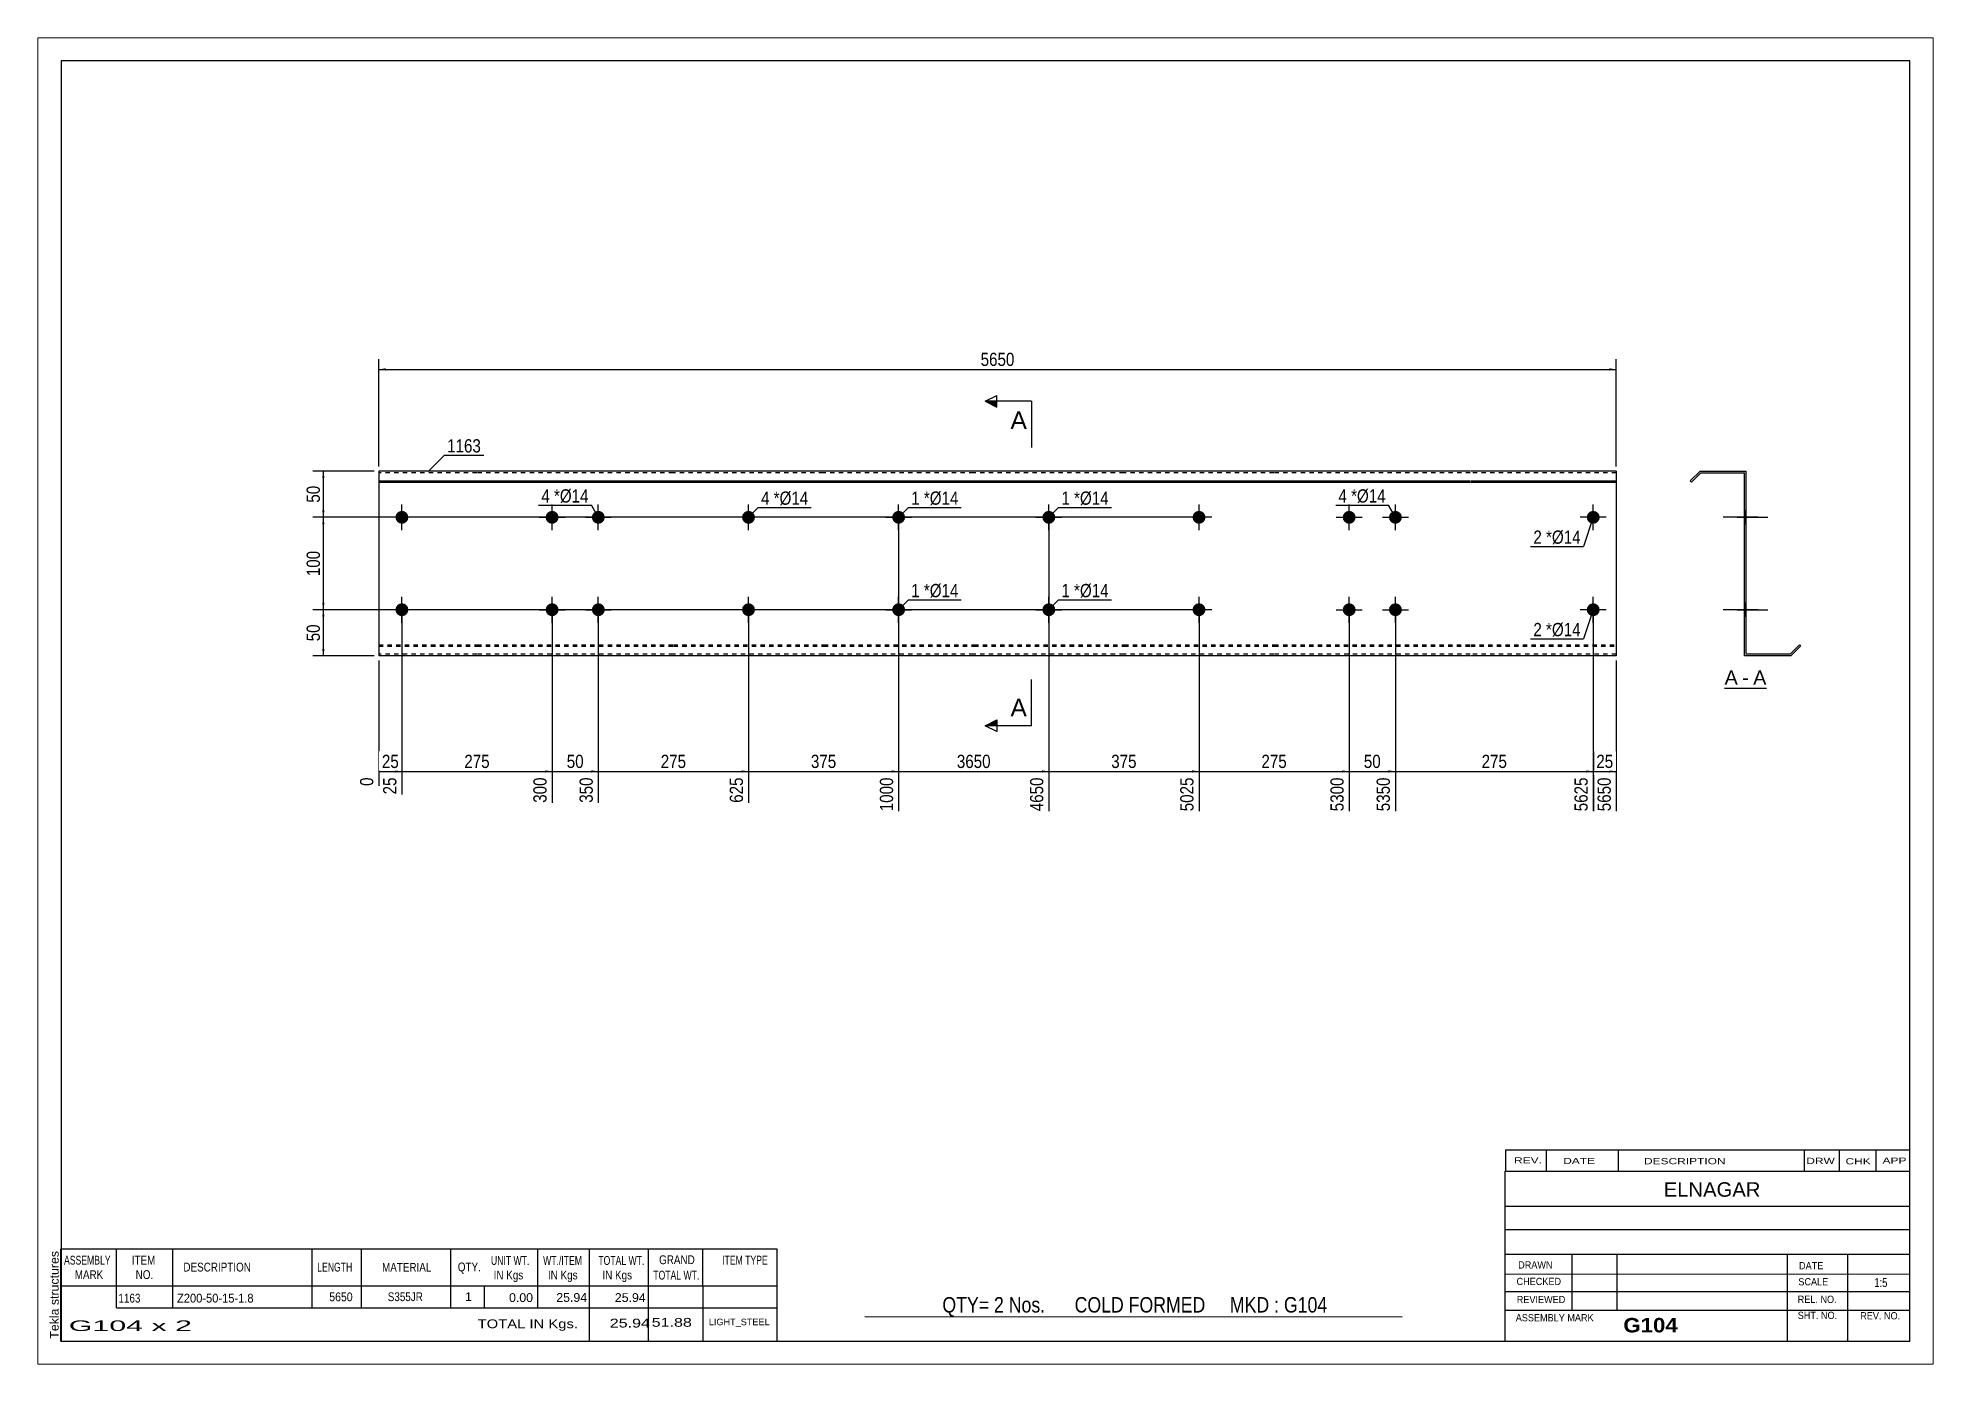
# Paper-space layout 'Layout1' of a CAD drawing. Header units: millimetres. Extents: x 0 to 410, y 0 to 287.
# The model-space entities are those that its viewports show. They can reach past a viewport. Long polylines and large blocks are cut down to what shows.
import ezdxf

# ---------------------------------------------------------------- set-up
doc = ezdxf.new("R2010")
doc.units = ezdxf.units.MM
doc.linetypes.add('DXK_LINE_DOT1', pattern=[1.8814, 0.9407, -0.9407])
doc.layers.add('Viewport layer', color=7, linetype='Continuous', plot=False)
doc.styles.add('Arial', font='ARIAL.TTF', dxfattribs={"height": 0.2})
doc.styles.add('Arial Bold', font='ARIALBD.TTF', dxfattribs={"height": 0.2})
doc.styles.add('Arial Narrow', font='ARIALN.TTF', dxfattribs={"height": 0.2})

# ---------------------------------------------------------------- blocks, each defined once
blk = doc.blocks.new('Unknown-629051103-1200')
at = {"color": 5, "linetype": 'Continuous'}
for p, q in [((331.25, 108.75), (-68.75, 108.75)), ((-68.75, 108.75), (-68.75, -168.25)), ((331.25, -168.25), (331.25, 108.75)), ((-68.75, -168.25), (331.25, -168.25))]:
    blk.add_line(p, q, dxfattribs=at)
at = {"color": 174, "linetype": 'Continuous', "style": 'Arial'}
blk.add_text('Tekla structures', height=1.9102, rotation=90, dxfattribs=at).set_placement((-69.25, -167.75))
blk = doc.blocks.new('Unknown-629051103-12 - 1623')
at = {"color": 7, "linetype": 'Continuous'}
blk.add_line((291.15, -26.95), (300.18, -26.95), dxfattribs=at)
at = {"color": 0, "linetype": 'Continuous'}
blk.add_wipeout([(293.99, -26.2), (293.99, -23), (291.15, -23), (291.15, -26.2)], dxfattribs=at)
blk.add_wipeout([(296.37, -26.2), (296.37, -23), (294.95, -23), (294.95, -26.2)], dxfattribs=at)
at = {"color": 96, "linetype": 'Continuous', "style": 'Arial'}
blk.add_text('A', height=3.06, dxfattribs=at).set_placement((291.15, -26.2))
at = {"color": 0, "linetype": 'Continuous'}
blk.add_wipeout([(300.18, -26.2), (300.18, -23), (297.33, -23), (297.33, -26.2)], dxfattribs=at)
at = {"color": 96, "linetype": 'Continuous', "style": 'Arial'}
for s, p in [('A', (297.33, -26.2)), ('-', (294.95, -26.2))]:
    blk.add_text(s, height=3.06, dxfattribs=at).set_placement(p)
blk = doc.blocks.new('Bolt-629051103-1261 - 1220')
at = {"linetype": 'Continuous'}
blk.add_hatch(color=3, dxfattribs=at).paths.add_polyline_path([(143.55, -10, -1), (146.35, -10, -1)])
at = {"color": 3, "linetype": 'Continuous'}
for p, q in [((144.95, -12.8), (144.95, -7.2)), ((142.15, -10), (147.75, -10))]:
    blk.add_line(p, q, dxfattribs=at)
blk = doc.blocks.new('Bolt-629051103-1289 - 1220')
at = {"linetype": 'Continuous'}
for points in [[(176.04, 10, -1), (178.84, 10, -1)], [(261.32, 10, -1), (264.12, 10, -1)]]:
    blk.add_hatch(color=3, dxfattribs=at).paths.add_polyline_path(points)
at = {"color": 3, "linetype": 'Continuous'}
for p, q in [((177.44, 7.2), (177.44, 12.8)), ((262.72, 7.2), (262.72, 12.8)), ((180.24, 10), (174.64, 10)), ((265.52, 10), (259.92, 10))]:
    blk.add_line(p, q, dxfattribs=at)
blk = doc.blocks.new('Bolt-629051103-1294 - 1220')
at = {"linetype": 'Continuous'}
for points in [[(208.53, 10, -1), (211.33, 10, -1)], [(218.53, 10, -1), (221.33, 10, -1)], [(208.53, -10, -1), (211.33, -10, -1)], [(218.53, -10, -1), (221.33, -10, -1)]]:
    blk.add_hatch(color=3, dxfattribs=at).paths.add_polyline_path(points)
at = {"color": 3, "linetype": 'Continuous'}
for p, q in [((209.93, 7.2), (209.93, 12.8)), ((219.93, 7.2), (219.93, 12.8)), ((207.13, 10), (212.73, 10)), ((217.13, 10), (222.73, 10)), ((209.93, -12.8), (209.93, -7.2)), ((219.93, -12.8), (219.93, -7.2)), ((207.13, -10), (212.73, -10)), ((217.13, -10), (222.73, -10))]:
    blk.add_line(p, q, dxfattribs=at)
blk = doc.blocks.new('Bolt-629051103-1299 - 1220')
at = {"linetype": 'Continuous'}
blk.add_hatch(color=3, dxfattribs=at).paths.add_polyline_path([(143.55, 10, -1), (146.35, 10, -1)])
at = {"color": 3, "linetype": 'Continuous'}
for p, q in [((144.95, 7.2), (144.95, 12.8)), ((142.15, 10), (147.75, 10))]:
    blk.add_line(p, q, dxfattribs=at)
blk = doc.blocks.new('Bolt-629051103-1327 - 1220')
at = {"linetype": 'Continuous'}
for points in [[(176.04, -10, -1), (178.84, -10, -1)], [(261.32, -10, -1), (264.12, -10, -1)]]:
    blk.add_hatch(color=3, dxfattribs=at).paths.add_polyline_path(points)
at = {"color": 3, "linetype": 'Continuous'}
for p, q in [((177.44, -12.8), (177.44, -7.2)), ((262.72, -12.8), (262.72, -7.2)), ((180.24, -10), (174.64, -10)), ((265.52, -10), (259.92, -10))]:
    blk.add_line(p, q, dxfattribs=at)
blk = doc.blocks.new('Bolt-629051103-1332 - 1220')
at = {"linetype": 'Continuous'}
blk.add_hatch(color=3, dxfattribs=at).paths.add_polyline_path([(111.06, -10, -1), (113.86, -10, -1)])
at = {"color": 3, "linetype": 'Continuous'}
for p, q in [((112.46, -12.8), (112.46, -7.2)), ((109.66, -10), (115.26, -10))]:
    blk.add_line(p, q, dxfattribs=at)
blk = doc.blocks.new('Bolt-629051103-1337 - 1220')
at = {"linetype": 'Continuous'}
for points in [[(3.6, -10, -1), (6.4, -10, -1)], [(78.58, -10, -1), (81.38, -10, -1)]]:
    blk.add_hatch(color=3, dxfattribs=at).paths.add_polyline_path(points)
at = {"color": 3, "linetype": 'Continuous'}
for p, q in [((5, -12.8), (5, -7.2)), ((79.98, -12.8), (79.98, -7.2)), ((7.8, -10), (2.2, -10)), ((82.78, -10), (77.18, -10))]:
    blk.add_line(p, q, dxfattribs=at)
blk = doc.blocks.new('Bolt-629051103-1342 - 1220')
at = {"linetype": 'Continuous'}
for points in [[(3.6, 10, -1), (6.4, 10, -1)], [(78.58, 10, -1), (81.38, 10, -1)]]:
    blk.add_hatch(color=3, dxfattribs=at).paths.add_polyline_path(points)
at = {"color": 3, "linetype": 'Continuous'}
for p, q in [((5, 7.2), (5, 12.8)), ((79.98, 7.2), (79.98, 12.8)), ((7.8, 10), (2.2, 10)), ((82.78, 10), (77.18, 10))]:
    blk.add_line(p, q, dxfattribs=at)
blk = doc.blocks.new('Bolt-629051103-1347 - 1220')
at = {"linetype": 'Continuous'}
blk.add_hatch(color=3, dxfattribs=at).paths.add_polyline_path([(111.06, 10, -1), (113.86, 10, -1)])
at = {"color": 3, "linetype": 'Continuous'}
for p, q in [((112.46, 7.2), (112.46, 12.8)), ((109.66, 10), (115.26, 10))]:
    blk.add_line(p, q, dxfattribs=at)
blk = doc.blocks.new('Bolt-629051103-1352 - 1220')
at = {"linetype": 'Continuous'}
for points in [[(36.09, 10, -1), (38.89, 10, -1)], [(46.09, 10, -1), (48.89, 10, -1)], [(36.09, -10, -1), (38.89, -10, -1)], [(46.09, -10, -1), (48.89, -10, -1)]]:
    blk.add_hatch(color=3, dxfattribs=at).paths.add_polyline_path(points)
at = {"color": 3, "linetype": 'Continuous'}
for p, q in [((37.49, 7.2), (37.49, 12.8)), ((47.49, 7.2), (47.49, 12.8)), ((34.69, 10), (40.29, 10)), ((44.69, 10), (50.29, 10)), ((37.49, -12.8), (37.49, -7.2)), ((47.49, -12.8), (47.49, -7.2)), ((34.69, -10), (40.29, -10)), ((44.69, -10), (50.29, -10))]:
    blk.add_line(p, q, dxfattribs=at)
blk = doc.blocks.new('Part-629051103-1368 - 1220')
at = {"color": 2, "linetype": 'Continuous'}
for p, q in [((0, 20), (0, -20)), ((21.19, 20), (0, 20)), ((0, 17.88), (21.19, 17.88)), ((0, 17.62), (21.19, 17.62)), ((63.68, 20), (21.29, 20)), ((21.29, 17.88), (63.68, 17.88)), ((21.29, 17.62), (63.68, 17.62)), ((96.17, 20), (63.78, 20)), ((63.78, 17.88), (96.17, 17.88)), ((63.78, 17.62), (96.17, 17.62)), ((128.66, 20), (96.27, 20)), ((96.27, 17.88), (128.66, 17.88)), ((96.27, 17.62), (128.66, 17.62)), ((161.15, 20), (128.76, 20)), ((128.76, 17.88), (161.15, 17.88)), ((128.76, 17.62), (161.15, 17.62)), ((193.63, 20), (161.25, 20)), ((161.25, 17.88), (193.63, 17.88)), ((161.25, 17.62), (193.63, 17.62)), ((236.12, 20), (193.73, 20)), ((193.73, 17.88), (236.12, 17.88)), ((193.73, 17.62), (236.12, 17.62)), ((267.72, 20), (236.22, 20)), ((236.22, 17.88), (267.72, 17.88)), ((236.22, 17.62), (267.72, 17.62)), ((267.72, 20), (267.72, -20)), ((21.19, -20), (0, -20)), ((63.68, -20), (21.29, -20)), ((96.17, -20), (63.78, -20)), ((128.66, -20), (96.27, -20)), ((161.15, -20), (128.76, -20)), ((193.63, -20), (161.25, -20)), ((236.12, -20), (193.73, -20)), ((267.72, -20), (236.22, -20))]:
    blk.add_line(p, q, dxfattribs=at)
at = {"color": 7, "linetype": 'DXK_LINE_DOT1'}
for p, q in [((21.19, 19.64), (0, 19.64)), ((63.68, 19.64), (21.29, 19.64)), ((96.17, 19.64), (63.78, 19.64)), ((128.66, 19.64), (96.27, 19.64)), ((161.15, 19.64), (128.76, 19.64)), ((193.63, 19.64), (161.25, 19.64)), ((236.12, 19.64), (193.73, 19.64)), ((267.72, 19.64), (236.22, 19.64)), ((0, -17.62), (21.19, -17.62)), ((0, -17.88), (21.19, -17.88)), ((21.19, -19.64), (0, -19.64)), ((21.29, -17.62), (63.68, -17.62)), ((21.29, -17.88), (63.68, -17.88)), ((63.68, -19.64), (21.29, -19.64)), ((63.78, -17.62), (96.17, -17.62)), ((63.78, -17.88), (96.17, -17.88)), ((96.17, -19.64), (63.78, -19.64)), ((96.27, -17.62), (128.66, -17.62)), ((96.27, -17.88), (128.66, -17.88)), ((128.66, -19.64), (96.27, -19.64)), ((128.76, -17.62), (161.15, -17.62)), ((128.76, -17.88), (161.15, -17.88)), ((161.15, -19.64), (128.76, -19.64)), ((161.25, -17.62), (193.63, -17.62)), ((161.25, -17.88), (193.63, -17.88)), ((193.63, -19.64), (161.25, -19.64)), ((193.73, -17.62), (236.12, -17.62)), ((193.73, -17.88), (236.12, -17.88)), ((236.12, -19.64), (193.73, -19.64)), ((236.22, -17.62), (267.72, -17.62)), ((236.22, -17.88), (267.72, -17.88)), ((267.72, -19.64), (236.22, -19.64))]:
    blk.add_line(p, q, dxfattribs=at)
blk = doc.blocks.new('Bolt-629051103-1628 - 1623')
at = {"linetype": 'Continuous'}
blk.add_hatch(color=3, dxfattribs=at).paths.add_polyline_path([(295.48, -8.6), (295.48, -11.4), (295.84, -11.4), (295.84, -8.6)])
at = {"color": 3, "linetype": 'Continuous'}
for p, q in [((297.44, -10), (290.84, -10)), ((295.84, -8.6), (295.48, -8.6)), ((295.84, -11.4), (295.48, -11.4))]:
    blk.add_line(p, q, dxfattribs=at)
blk = doc.blocks.new('Bolt-629051103-1629 - 1623')
at = {"linetype": 'Continuous'}
blk.add_hatch(color=3, dxfattribs=at).paths.add_polyline_path([(295.48, 11.4), (295.48, 8.6), (295.84, 8.6), (295.84, 11.4)])
blk.add_hatch(color=3, dxfattribs=at).paths.add_polyline_path([(295.48, 11.4), (295.48, 8.6), (295.84, 8.6), (295.84, 11.4)])
at = {"color": 3, "linetype": 'Continuous'}
for p, q in [((293.88, 10), (300.48, 10)), ((293.88, 10), (300.48, 10)), ((295.48, 11.4), (295.84, 11.4)), ((295.48, 11.4), (295.84, 11.4)), ((295.48, 8.6), (295.84, 8.6)), ((295.48, 8.6), (295.84, 8.6))]:
    blk.add_line(p, q, dxfattribs=at)
blk = doc.blocks.new('Bolt-629051103-1630 - 1623')
at = {"linetype": 'Continuous'}
for points in [[(295.48, 11.4), (295.48, 8.6), (295.84, 8.6), (295.84, 11.4)], [(295.48, 11.4), (295.48, 8.6), (295.84, 8.6), (295.84, 11.4)], [(295.48, -8.6), (295.48, -11.4), (295.84, -11.4), (295.84, -8.6)], [(295.48, -8.6), (295.48, -11.4), (295.84, -11.4), (295.84, -8.6)]]:
    blk.add_hatch(color=3, dxfattribs=at).paths.add_polyline_path(points)
at = {"color": 3, "linetype": 'Continuous'}
for p, q in [((298.44, 10), (290.84, 10)), ((298.44, 10), (290.84, 10)), ((295.84, 11.4), (295.48, 11.4)), ((295.84, 11.4), (295.48, 11.4)), ((295.84, 8.6), (295.48, 8.6)), ((295.84, 8.6), (295.48, 8.6)), ((298.44, -10), (290.84, -10)), ((298.44, -10), (290.84, -10)), ((295.84, -8.6), (295.48, -8.6)), ((295.84, -8.6), (295.48, -8.6)), ((295.84, -11.4), (295.48, -11.4)), ((295.84, -11.4), (295.48, -11.4))]:
    blk.add_line(p, q, dxfattribs=at)
blk = doc.blocks.new('Bolt-629051103-1631 - 1623')
at = {"linetype": 'Continuous'}
blk.add_hatch(color=3, dxfattribs=at).paths.add_polyline_path([(295.48, 11.4), (295.48, 8.6), (295.84, 8.6), (295.84, 11.4)])
at = {"color": 3, "linetype": 'Continuous'}
for p, q in [((297.74, 10), (291.14, 10)), ((295.84, 11.4), (295.48, 11.4)), ((295.84, 8.6), (295.48, 8.6))]:
    blk.add_line(p, q, dxfattribs=at)
blk = doc.blocks.new('Bolt-629051103-1632 - 1623')
at = {"linetype": 'Continuous'}
blk.add_hatch(color=3, dxfattribs=at).paths.add_polyline_path([(295.48, -8.6), (295.48, -11.4), (295.84, -11.4), (295.84, -8.6)])
blk.add_hatch(color=3, dxfattribs=at).paths.add_polyline_path([(295.48, -8.6), (295.48, -11.4), (295.84, -11.4), (295.84, -8.6)])
at = {"color": 3, "linetype": 'Continuous'}
for p, q in [((293.88, -10), (300.48, -10)), ((293.88, -10), (300.48, -10)), ((295.48, -8.6), (295.84, -8.6)), ((295.48, -8.6), (295.84, -8.6)), ((295.48, -11.4), (295.84, -11.4)), ((295.48, -11.4), (295.84, -11.4))]:
    blk.add_line(p, q, dxfattribs=at)
blk = doc.blocks.new('Bolt-629051103-1633 - 1623')
at = {"linetype": 'Continuous'}
blk.add_hatch(color=3, dxfattribs=at).paths.add_polyline_path([(295.48, -8.6), (295.48, -11.4), (295.84, -11.4), (295.84, -8.6)])
at = {"color": 3, "linetype": 'Continuous'}
for p, q in [((297.44, -10), (290.84, -10)), ((295.84, -8.6), (295.48, -8.6)), ((295.84, -11.4), (295.48, -11.4))]:
    blk.add_line(p, q, dxfattribs=at)
blk = doc.blocks.new('Bolt-629051103-1634 - 1623')
at = {"linetype": 'Continuous'}
blk.add_hatch(color=3, dxfattribs=at).paths.add_polyline_path([(295.48, -8.6), (295.48, -11.4), (295.84, -11.4), (295.84, -8.6)])
blk.add_hatch(color=3, dxfattribs=at).paths.add_polyline_path([(295.48, -8.6), (295.48, -11.4), (295.84, -11.4), (295.84, -8.6)])
at = {"color": 3, "linetype": 'Continuous'}
for p, q in [((293.88, -10), (300.48, -10)), ((293.88, -10), (300.48, -10)), ((295.48, -8.6), (295.84, -8.6)), ((295.48, -8.6), (295.84, -8.6)), ((295.48, -11.4), (295.84, -11.4)), ((295.48, -11.4), (295.84, -11.4))]:
    blk.add_line(p, q, dxfattribs=at)
blk = doc.blocks.new('Bolt-629051103-1635 - 1623')
at = {"linetype": 'Continuous'}
blk.add_hatch(color=3, dxfattribs=at).paths.add_polyline_path([(295.48, 11.4), (295.48, 8.6), (295.84, 8.6), (295.84, 11.4)])
blk.add_hatch(color=3, dxfattribs=at).paths.add_polyline_path([(295.48, 11.4), (295.48, 8.6), (295.84, 8.6), (295.84, 11.4)])
at = {"color": 3, "linetype": 'Continuous'}
for p, q in [((293.88, 10), (300.48, 10)), ((293.88, 10), (300.48, 10)), ((295.48, 11.4), (295.84, 11.4)), ((295.48, 11.4), (295.84, 11.4)), ((295.48, 8.6), (295.84, 8.6)), ((295.48, 8.6), (295.84, 8.6))]:
    blk.add_line(p, q, dxfattribs=at)
blk = doc.blocks.new('Bolt-629051103-1636 - 1623')
at = {"linetype": 'Continuous'}
blk.add_hatch(color=3, dxfattribs=at).paths.add_polyline_path([(295.48, 11.4), (295.48, 8.6), (295.84, 8.6), (295.84, 11.4)])
at = {"color": 3, "linetype": 'Continuous'}
for p, q in [((297.74, 10), (291.14, 10)), ((295.84, 11.4), (295.48, 11.4)), ((295.84, 8.6), (295.48, 8.6))]:
    blk.add_line(p, q, dxfattribs=at)
blk = doc.blocks.new('Bolt-629051103-1637 - 1623')
at = {"linetype": 'Continuous'}
for points in [[(295.48, 11.4), (295.48, 8.6), (295.84, 8.6), (295.84, 11.4)], [(295.48, 11.4), (295.48, 8.6), (295.84, 8.6), (295.84, 11.4)], [(295.48, -8.6), (295.48, -11.4), (295.84, -11.4), (295.84, -8.6)], [(295.48, -8.6), (295.48, -11.4), (295.84, -11.4), (295.84, -8.6)]]:
    blk.add_hatch(color=3, dxfattribs=at).paths.add_polyline_path(points)
at = {"color": 3, "linetype": 'Continuous'}
for p, q in [((298.44, 10), (290.84, 10)), ((298.44, 10), (290.84, 10)), ((295.84, 11.4), (295.48, 11.4)), ((295.84, 11.4), (295.48, 11.4)), ((295.84, 8.6), (295.48, 8.6)), ((295.84, 8.6), (295.48, 8.6)), ((298.44, -10), (290.84, -10)), ((298.44, -10), (290.84, -10)), ((295.84, -8.6), (295.48, -8.6)), ((295.84, -8.6), (295.48, -8.6)), ((295.84, -11.4), (295.48, -11.4)), ((295.84, -11.4), (295.48, -11.4))]:
    blk.add_line(p, q, dxfattribs=at)
blk = doc.blocks.new('Part-629051103-1638 - 1623')
at = {"color": 2, "linetype": 'Continuous'}
for p, q in [((285.84, 20), (283.72, 17.88)), ((283.72, 17.88), (283.98, 17.62)), ((283.98, 17.62), (285.99, 19.64)), ((285.84, 20), (295.84, 20)), ((285.99, 19.64), (295.48, 19.64)), ((295.48, -20), (295.48, 19.64)), ((295.84, -19.64), (295.84, 20)), ((305.48, -20), (295.48, -20)), ((305.33, -19.64), (295.84, -19.64)), ((305.33, -19.64), (307.35, -17.62)), ((307.6, -17.88), (305.48, -20)), ((307.35, -17.62), (307.6, -17.88))]:
    blk.add_line(p, q, dxfattribs=at)
blk = doc.blocks.new('StraightDimension-629051103-2520 - 1220')
at = {"linetype": 'Continuous'}
blk.add_hatch(color=7, dxfattribs=at).paths.add_polyline_path([(78.48, -44.75), (79.98, -45), (78.48, -45.25)])
at = {"color": 7, "linetype": 'Continuous'}
for p, q in [((47.49, -11), (47.49, -51.78)), ((79.98, -11), (79.98, -51.78)), ((47.49, -45), (79.98, -45))]:
    blk.add_line(p, q, dxfattribs=at)
at = {"color": 0}
blk.add_wipeout([(67.07, -44.85), (67.07, -40.65), (60.39, -40.65), (60.39, -44.85)], dxfattribs=at)
at = {"color": 0, "linetype": 'Continuous'}
blk.add_wipeout([(79.38, -45.7), (75.18, -45.7), (75.18, -52.38), (79.38, -52.38)], dxfattribs=at)
at = {"color": 3, "style": 'Arial Narrow'}
blk.add_text('275', height=2.863, dxfattribs=at).set_placement((60.99, -44.25))
at = {"color": 3, "linetype": 'Continuous', "style": 'Arial Narrow'}
blk.add_text('625', height=2.863, rotation=90.0002, dxfattribs=at).set_placement((78.78, -51.78))
blk = doc.blocks.new('StraightDimension-629051103-2523 - 1220')
at = {"linetype": 'Continuous'}
blk.add_hatch(color=7, dxfattribs=at).paths.add_polyline_path([(3.5, -44.75), (5, -45), (3.5, -45.25)])
at = {"color": 7, "linetype": 'Continuous'}
for p, q in [((5, -11), (5, -49.96)), ((0, -21), (0, -48.13)), ((0, -45), (5, -45))]:
    blk.add_line(p, q, dxfattribs=at)
at = {"color": 0}
blk.add_wipeout([(4.93, -44.85), (4.93, -40.65), (0.07, -40.65), (0.07, -44.85)], dxfattribs=at)
at = {"color": 0, "linetype": 'Continuous'}
blk.add_wipeout([(4.4, -45.7), (0.2, -45.7), (0.2, -50.56), (4.4, -50.56)], dxfattribs=at)
blk.add_wipeout([(-0.6, -45.7), (-4.8, -45.7), (-4.8, -48.73), (-0.6, -48.73)], dxfattribs=at)
at = {"color": 3, "style": 'Arial Narrow'}
blk.add_text('25', height=2.863, dxfattribs=at).set_placement((0.67, -44.25))
at = {"color": 3, "linetype": 'Continuous', "style": 'Arial Narrow'}
for s, height, p in [('0', 2.86, (-1.2, -48.13)), ('25', 2.863, (3.8, -49.96))]:
    blk.add_text(s, height=height, rotation=90.0002, dxfattribs=at).set_placement(p)
blk = doc.blocks.new('StraightDimension-629051103-2515 - 1220')
at = {"linetype": 'Continuous'}
blk.add_hatch(color=7, dxfattribs=at).paths.add_polyline_path([(218.43, -44.75), (219.93, -45), (218.43, -45.25)])
at = {"color": 7, "linetype": 'Continuous'}
for p, q in [((209.93, -11), (209.93, -53.61)), ((219.93, -11), (219.93, -53.61)), ((209.93, -45), (219.93, -45))]:
    blk.add_line(p, q, dxfattribs=at)
at = {"color": 0}
blk.add_wipeout([(217.36, -44.85), (217.36, -40.65), (212.5, -40.65), (212.5, -44.85)], dxfattribs=at)
at = {"color": 0, "linetype": 'Continuous'}
blk.add_wipeout([(219.33, -45.7), (215.13, -45.7), (215.13, -54.21), (219.33, -54.21)], dxfattribs=at)
at = {"color": 3, "style": 'Arial Narrow'}
blk.add_text('50', height=2.863, dxfattribs=at).set_placement((213.1, -44.25))
at = {"color": 3, "linetype": 'Continuous', "style": 'Arial Narrow'}
blk.add_text('5350', height=2.863, rotation=90.0002, dxfattribs=at).set_placement((218.73, -53.61))
blk = doc.blocks.new('StraightDimension-629051103-2519 - 1220')
at = {"linetype": 'Continuous'}
blk.add_hatch(color=7, dxfattribs=at).paths.add_polyline_path([(110.96, -44.75), (112.46, -45), (110.96, -45.25)])
at = {"color": 7, "linetype": 'Continuous'}
for p, q in [((112.46, 9), (112.46, -53.61)), ((79.98, -11), (79.98, -51.78)), ((79.98, -45), (112.46, -45))]:
    blk.add_line(p, q, dxfattribs=at)
at = {"color": 0}
blk.add_wipeout([(99.56, -44.85), (99.56, -40.65), (92.88, -40.65), (92.88, -44.85)], dxfattribs=at)
at = {"color": 0, "linetype": 'Continuous'}
blk.add_wipeout([(111.86, -45.7), (107.66, -45.7), (107.66, -54.21), (111.86, -54.21)], dxfattribs=at)
at = {"color": 3, "style": 'Arial Narrow'}
blk.add_text('375', height=2.863, dxfattribs=at).set_placement((93.48, -44.25))
at = {"color": 3, "linetype": 'Continuous', "style": 'Arial Narrow'}
blk.add_text('1000', height=2.863, rotation=90.0002, dxfattribs=at).set_placement((111.26, -53.61))
blk = doc.blocks.new('StraightDimension-629051103-1384 - 1220')
at = {"linetype": 'Continuous'}
for points in [[(1.5, 41.75), (0, 42), (1.5, 42.25)], [(266.22, 42.25), (267.72, 42), (266.22, 41.75)]]:
    blk.add_hatch(color=7, dxfattribs=at).paths.add_polyline_path(points)
at = {"color": 7, "linetype": 'Continuous'}
for p, q in [((0, 21), (0, 44.25)), ((0, 42), (267.72, 42)), ((267.72, 21), (267.72, 44.25))]:
    blk.add_line(p, q, dxfattribs=at)
at = {"color": 0}
blk.add_wipeout([(138.12, 42.15), (138.12, 46.35), (129.6, 46.35), (129.6, 42.15)], dxfattribs=at)
at = {"color": 3, "style": 'Arial Narrow'}
blk.add_text('5650', height=2.863, dxfattribs=at).set_placement((130.2, 42.75))
blk = doc.blocks.new('StraightDimension-629051103-2470 - 1220')
at = {"linetype": 'Continuous'}
for points in [[(-12.25, 18.5), (-12, 20), (-11.75, 18.5)], [(-11.75, 11.5), (-12, 10), (-12.25, 11.5)]]:
    blk.add_hatch(color=7, dxfattribs=at).paths.add_polyline_path(points)
at = {"color": 7, "linetype": 'Continuous'}
for p, q in [((-1, 20), (-14.25, 20)), ((-12, 10), (-12, 20)), ((176.44, 10), (-14.25, 10))]:
    blk.add_line(p, q, dxfattribs=at)
at = {"color": 0}
blk.add_wipeout([(-12.15, 17.43), (-16.35, 17.43), (-16.35, 12.57), (-12.15, 12.57)], dxfattribs=at)
at = {"color": 3, "style": 'Arial Narrow'}
blk.add_text('50', height=2.863, rotation=90.0002, dxfattribs=at).set_placement((-12.75, 13.17))
blk = doc.blocks.new('StraightDimension-629051103-2471 - 1220')
at = {"linetype": 'Continuous'}
for points in [[(-12.25, 8.5), (-12, 10), (-11.75, 8.5)], [(-11.75, -8.5), (-12, -10), (-12.25, -8.5)]]:
    blk.add_hatch(color=7, dxfattribs=at).paths.add_polyline_path(points)
at = {"color": 7, "linetype": 'Continuous'}
for p, q in [((176.44, 10), (-14.25, 10)), ((-12, -10), (-12, 10)), ((176.44, -10), (-14.25, -10))]:
    blk.add_line(p, q, dxfattribs=at)
at = {"color": 0}
blk.add_wipeout([(-12.15, 3.34), (-16.35, 3.34), (-16.35, -3.34), (-12.15, -3.34)], dxfattribs=at)
at = {"color": 3, "style": 'Arial Narrow'}
blk.add_text('100', height=2.863, rotation=90.0002, dxfattribs=at).set_placement((-12.75, -2.74))
blk = doc.blocks.new('StraightDimension-629051103-2472 - 1220')
at = {"linetype": 'Continuous'}
for points in [[(-12.25, -11.5), (-12, -10), (-11.75, -11.5)], [(-11.75, -18.5), (-12, -20), (-12.25, -18.5)]]:
    blk.add_hatch(color=7, dxfattribs=at).paths.add_polyline_path(points)
at = {"color": 7, "linetype": 'Continuous'}
for p, q in [((176.44, -10), (-14.25, -10)), ((-12, -20), (-12, -10)), ((-1, -20), (-14.25, -20))]:
    blk.add_line(p, q, dxfattribs=at)
at = {"color": 0}
blk.add_wipeout([(-12.15, -12.57), (-16.35, -12.57), (-16.35, -17.43), (-12.15, -17.43)], dxfattribs=at)
at = {"color": 3, "style": 'Arial Narrow'}
blk.add_text('50', height=2.863, rotation=90.0002, dxfattribs=at).set_placement((-12.75, -16.83))
blk = doc.blocks.new('StraightDimension-629051103-2513 - 1220')
at = {"linetype": 'Continuous'}
blk.add_hatch(color=7, dxfattribs=at).paths.add_polyline_path([(266.22, -44.75), (267.72, -45), (266.22, -45.25)])
at = {"color": 7, "linetype": 'Continuous'}
for p, q in [((262.72, -11), (262.72, -53.61)), ((267.72, -21), (267.72, -53.61)), ((262.72, -45), (267.72, -45))]:
    blk.add_line(p, q, dxfattribs=at)
at = {"color": 0}
blk.add_wipeout([(267.65, -44.85), (267.65, -40.65), (262.79, -40.65), (262.79, -44.85)], dxfattribs=at)
at = {"color": 0, "linetype": 'Continuous'}
blk.add_wipeout([(267.12, -45.7), (262.92, -45.7), (262.92, -54.21), (267.12, -54.21)], dxfattribs=at)
at = {"color": 3, "style": 'Arial Narrow'}
blk.add_text('25', height=2.863, dxfattribs=at).set_placement((263.39, -44.25))
at = {"color": 3, "linetype": 'Continuous', "style": 'Arial Narrow'}
blk.add_text('5650', height=2.863, rotation=90.0002, dxfattribs=at).set_placement((266.52, -53.61))
blk = doc.blocks.new('StraightDimension-629051103-2514 - 1220')
at = {"linetype": 'Continuous'}
blk.add_hatch(color=7, dxfattribs=at).paths.add_polyline_path([(261.22, -44.75), (262.72, -45), (261.22, -45.25)])
at = {"color": 7, "linetype": 'Continuous'}
for p, q in [((219.93, -11), (219.93, -53.61)), ((262.72, -11), (262.72, -53.61)), ((219.93, -45), (262.72, -45))]:
    blk.add_line(p, q, dxfattribs=at)
at = {"color": 0}
blk.add_wipeout([(244.67, -44.85), (244.67, -40.65), (237.98, -40.65), (237.98, -44.85)], dxfattribs=at)
at = {"color": 0, "linetype": 'Continuous'}
blk.add_wipeout([(262.12, -45.7), (257.92, -45.7), (257.92, -54.21), (262.12, -54.21)], dxfattribs=at)
at = {"color": 3, "style": 'Arial Narrow'}
blk.add_text('275', height=2.863, dxfattribs=at).set_placement((238.58, -44.25))
at = {"color": 3, "linetype": 'Continuous', "style": 'Arial Narrow'}
blk.add_text('5625', height=2.863, rotation=90.0002, dxfattribs=at).set_placement((261.52, -53.61))
blk = doc.blocks.new('StraightDimension-629051103-2516 - 1220')
at = {"linetype": 'Continuous'}
blk.add_hatch(color=7, dxfattribs=at).paths.add_polyline_path([(208.43, -44.75), (209.93, -45), (208.43, -45.25)])
at = {"color": 7, "linetype": 'Continuous'}
for p, q in [((177.44, -11), (177.44, -53.61)), ((209.93, -11), (209.93, -53.61)), ((177.44, -45), (209.93, -45))]:
    blk.add_line(p, q, dxfattribs=at)
at = {"color": 0}
blk.add_wipeout([(197.03, -44.85), (197.03, -40.65), (190.34, -40.65), (190.34, -44.85)], dxfattribs=at)
at = {"color": 0, "linetype": 'Continuous'}
blk.add_wipeout([(209.33, -45.7), (205.13, -45.7), (205.13, -54.21), (209.33, -54.21)], dxfattribs=at)
at = {"color": 3, "style": 'Arial Narrow'}
blk.add_text('275', height=2.863, dxfattribs=at).set_placement((190.94, -44.25))
at = {"color": 3, "linetype": 'Continuous', "style": 'Arial Narrow'}
blk.add_text('5300', height=2.863, rotation=90.0002, dxfattribs=at).set_placement((208.73, -53.61))
blk = doc.blocks.new('StraightDimension-629051103-2517 - 1220')
at = {"linetype": 'Continuous'}
blk.add_hatch(color=7, dxfattribs=at).paths.add_polyline_path([(175.94, -44.75), (177.44, -45), (175.94, -45.25)])
at = {"color": 7, "linetype": 'Continuous'}
for p, q in [((144.95, 9), (144.95, -53.61)), ((177.44, -11), (177.44, -53.61)), ((144.95, -45), (177.44, -45))]:
    blk.add_line(p, q, dxfattribs=at)
at = {"color": 0}
blk.add_wipeout([(164.54, -44.85), (164.54, -40.65), (157.85, -40.65), (157.85, -44.85)], dxfattribs=at)
at = {"color": 0, "linetype": 'Continuous'}
blk.add_wipeout([(176.84, -45.7), (172.64, -45.7), (172.64, -54.21), (176.84, -54.21)], dxfattribs=at)
at = {"color": 3, "style": 'Arial Narrow'}
blk.add_text('375', height=2.863, dxfattribs=at).set_placement((158.45, -44.25))
at = {"color": 3, "linetype": 'Continuous', "style": 'Arial Narrow'}
blk.add_text('5025', height=2.863, rotation=90.0002, dxfattribs=at).set_placement((176.24, -53.61))
blk = doc.blocks.new('StraightDimension-629051103-2518 - 1220')
at = {"linetype": 'Continuous'}
blk.add_hatch(color=7, dxfattribs=at).paths.add_polyline_path([(143.45, -44.75), (144.95, -45), (143.45, -45.25)])
at = {"color": 7, "linetype": 'Continuous'}
for p, q in [((112.46, 9), (112.46, -53.61)), ((144.95, 9), (144.95, -53.61)), ((112.46, -45), (144.95, -45))]:
    blk.add_line(p, q, dxfattribs=at)
at = {"color": 0}
blk.add_wipeout([(132.96, -44.85), (132.96, -40.65), (124.45, -40.65), (124.45, -44.85)], dxfattribs=at)
at = {"color": 0, "linetype": 'Continuous'}
blk.add_wipeout([(144.35, -45.7), (140.15, -45.7), (140.15, -54.21), (144.35, -54.21)], dxfattribs=at)
at = {"color": 3, "style": 'Arial Narrow'}
blk.add_text('3650', height=2.863, dxfattribs=at).set_placement((125.05, -44.25))
at = {"color": 3, "linetype": 'Continuous', "style": 'Arial Narrow'}
blk.add_text('4650', height=2.863, rotation=90.0002, dxfattribs=at).set_placement((143.75, -53.61))
blk = doc.blocks.new('StraightDimension-629051103-2521 - 1220')
at = {"linetype": 'Continuous'}
blk.add_hatch(color=7, dxfattribs=at).paths.add_polyline_path([(45.99, -44.75), (47.49, -45), (45.99, -45.25)])
at = {"color": 7, "linetype": 'Continuous'}
for p, q in [((37.49, -11), (37.49, -51.78)), ((47.49, -11), (47.49, -51.78)), ((37.49, -45), (47.49, -45))]:
    blk.add_line(p, q, dxfattribs=at)
at = {"color": 0}
blk.add_wipeout([(44.92, -44.85), (44.92, -40.65), (40.06, -40.65), (40.06, -44.85)], dxfattribs=at)
at = {"color": 0, "linetype": 'Continuous'}
blk.add_wipeout([(46.89, -45.7), (42.69, -45.7), (42.69, -52.38), (46.89, -52.38)], dxfattribs=at)
at = {"color": 3, "style": 'Arial Narrow'}
blk.add_text('50', height=2.863, dxfattribs=at).set_placement((40.66, -44.25))
at = {"color": 3, "linetype": 'Continuous', "style": 'Arial Narrow'}
blk.add_text('350', height=2.863, rotation=90.0002, dxfattribs=at).set_placement((46.29, -51.78))
blk = doc.blocks.new('StraightDimension-629051103-2522 - 1220')
at = {"linetype": 'Continuous'}
blk.add_hatch(color=7, dxfattribs=at).paths.add_polyline_path([(35.99, -44.75), (37.49, -45), (35.99, -45.25)])
at = {"color": 7, "linetype": 'Continuous'}
for p, q in [((5, -11), (5, -49.96)), ((37.49, -11), (37.49, -51.78)), ((5, -45), (37.49, -45))]:
    blk.add_line(p, q, dxfattribs=at)
at = {"color": 0}
blk.add_wipeout([(24.59, -44.85), (24.59, -40.65), (17.9, -40.65), (17.9, -44.85)], dxfattribs=at)
at = {"color": 0, "linetype": 'Continuous'}
blk.add_wipeout([(36.89, -45.7), (32.69, -45.7), (32.69, -52.38), (36.89, -52.38)], dxfattribs=at)
at = {"color": 3, "style": 'Arial Narrow'}
blk.add_text('275', height=2.863, dxfattribs=at).set_placement((18.5, -44.25))
at = {"color": 3, "linetype": 'Continuous', "style": 'Arial Narrow'}
blk.add_text('300', height=2.863, rotation=90.0002, dxfattribs=at).set_placement((36.29, -51.78))
blk = doc.blocks.new('CBS_BOM-629051103-2678')
at = {"color": 7, "linetype": 'Continuous'}
for p, q in [((-68.78, -156.28), (-68.78, -148.28)), ((-68.78, -148.28), (86.14, -148.28)), ((-56.78, -156.28), (-56.78, -148.28)), ((-44.59, -156.28), (-44.59, -148.28)), ((-14.43, -156.28), (-14.43, -148.28)), ((-3.75, -156.28), (-3.75, -148.28)), ((15.57, -156.28), (15.57, -148.28)), ((34.37, -156.28), (34.37, -148.28)), ((45.58, -156.28), (45.58, -148.28)), ((58.37, -156.28), (58.37, -148.28)), ((70.12, -156.28), (70.12, -148.28)), ((86.14, -148.29), (86.14, -156.27)), ((-68.78, -156.28), (86.14, -156.28)), ((-68.78, -161.08), (-68.78, -156.28)), ((-56.78, -161.08), (-56.78, -156.28)), ((-44.59, -161.08), (-44.59, -156.28)), ((-14.43, -161.08), (-14.43, -156.28)), ((-3.75, -161.08), (-3.75, -156.28)), ((15.57, -161.08), (15.57, -156.28)), ((22.83, -161.08), (22.83, -156.28)), ((34.37, -161.08), (34.37, -156.28)), ((45.58, -161.08), (45.58, -156.28)), ((58.37, -161.08), (58.37, -156.28)), ((70.14, -161.08), (70.14, -156.28)), ((86.14, -156.28), (86.14, -161.08)), ((-68.78, -168.28), (-68.78, -161.1)), ((-56.78, -161.08), (86.14, -161.08)), ((45.58, -168.28), (45.58, -161.1)), ((58.37, -168.28), (58.37, -161.1)), ((70.18, -168.28), (70.18, -161.1)), ((86.14, -161.08), (86.14, -168.28)), ((-68.78, -168.28), (86.14, -168.28))]:
    blk.add_line(p, q, dxfattribs=at)
at = {"color": 3, "linetype": 'Continuous', "style": 'Arial'}
for s, height, width, p in [('ASSEMBLY', 1.91, 0.7, (-68.1, -151.71)), ('ITEM', 1.91, 0.8, (-53.45, -151.71)), ('DESCRIPTION', 1.9102, 0.8, (-42.27, -153.21)), ('LENGTH', 1.91, 0.7, (-13.32, -153.21)), ('MATERIAL', 1.91, 0.8, (0.7, -153.26)), ('QTY.', 1.91, 0.8, (17.09, -153.18)), ('UNIT WT.', 1.91, 0.7, (24.26, -151.78)), ('WT./ITEM', 1.91, 0.7, (35.55, -151.78)), ('TOTAL WT.', 1.91, 0.7, (47.49, -151.78)), ('GRAND', 1.91, 0.8, (60.64, -151.62)), ('ITEM TYPE', 1.91, 0.7, (74.28, -151.7)), ('MARK', 1.91, 0.8, (-65.78, -154.84)), ('NO.', 1.91, 0.8, (-52.6, -154.84)), ('IN Kgs', 1.91, 0.8, (24.84, -154.92)), ('IN Kgs', 1.91, 0.8, (36.59, -154.92)), ('IN Kgs', 1.91, 0.8, (48.38, -154.92)), ('TOTAL WT.', 1.91, 0.7, (59.38, -154.96))]:
    blk.add_text(s, height=height, dxfattribs=dict(at, width=width)).set_placement(p)
at = {"color": 7, "linetype": 'Continuous', "style": 'Arial'}
for s, height, width, p in [('1163', 1.91, 0.8, (-56.32, -159.93)), ('Z200-50-15-1.8', 1.9102, 0.9, (-43.65, -159.93)), ('5650', 1.91, 0.85, (-10.71, -159.65)), ('S355JR', 1.91, 0.8, (1.94, -159.62))]:
    blk.add_text(s, height=height, dxfattribs=dict(at, width=width)).set_placement(p)
for s, p in [('1', (18.66, -159.62)), ('0.00', (28.17, -159.81)), ('25.94', (38.39, -159.78)), ('25.94', (51.06, -159.81))]:
    blk.add_text(s, height=1.91, dxfattribs=at).set_placement(p)
at = {"color": 6, "linetype": 'Continuous', "style": 'Arial'}
for s, height, width, p in [('G104 x 2', 2.292, 2.05, (-67.06, -166.09)), ('TOTAL IN Kgs.', 1.9102, 1.2, (21.38, -165.48)), ('25.94', 1.91, 1.3, (49.97, -165.33)), ('51.88', 1.91, 1.3, (59.04, -165.17))]:
    blk.add_text(s, height=height, dxfattribs=dict(at, width=width)).set_placement(p)
blk.add_text('LIGHT_STEEL', height=1.4135, dxfattribs=at).set_placement((71.39, -164.83))
blk = doc.blocks.new('CBS_CALLOFF-629051103-2679')
at = {"color": 7, "linetype": 'Continuous'}
blk.add_line((105.13, -162.98), (221.36, -163), dxfattribs=at)
at = {"color": 3, "linetype": 'Continuous', "style": 'Arial Narrow'}
blk.add_text('QTY= 2 Nos.      COLD FORMED     MKD : G104', height=3.3405, dxfattribs=at).set_placement((121.92, -162.09))
blk = doc.blocks.new('CBS_NAME_BLOG-629051103-2680')
at = {"color": 7, "linetype": 'Continuous'}
for p, q in [((243.66, -131.5), (331.18, -131.5)), ((243.66, -168.21), (243.66, -131.5)), ((243.66, -139.04), (331.18, -139.04)), ((243.73, -144.09), (331.25, -144.09)), ((243.66, -149.46), (331.18, -149.46)), ((258.18, -161.57), (258.18, -149.47)), ((267.87, -161.54), (267.87, -149.47)), ((304.78, -168.21), (304.78, -149.48)), ((317.83, -168.21), (317.83, -149.47)), ((243.67, -153.76), (331.25, -153.74)), ((243.66, -157.51), (331.18, -157.51)), ((243.66, -161.55), (331.18, -161.55)), ((243.66, -168.25), (331.25, -168.25))]:
    blk.add_line(p, q, dxfattribs=at)
at = {"color": 3, "linetype": 'Continuous', "style": 'Arial'}
blk.add_text('ELNAGAR', height=3.133, dxfattribs=at).set_placement((277.98, -137.03))
at = {"color": 3, "linetype": 'Continuous'}
for s, height, style, width, p in [('DRAWN', 1.566, 'Arial', 0.9, (246.49, -152.57)), ('DATE', 1.566, 'Arial', 0.9, (307.25, -152.73)), ('CHECKED', 1.566, 'Arial', 0.9, (246.14, -156.14)), ('SCALE', 1.566, 'Arial', 0.9, (307.1, -156.21)), ('1:5', 1.957, 'Arial Narrow', 0.9, (323.55, -156.57)), ('REVIEWED', 1.566, 'Arial', 0.9, (246.18, -160.06)), ('REL. NO.', 1.566, 'Arial', 0.9, (306.96, -160.01)), ('ASSEMBLY MARK', 1.5663, 'Arial', 0.9, (245.96, -163.99)), ('G104', 3.131, 'Arial Bold', 1.1, (269.24, -166.39)), ('SHT. NO.', 1.566, 'Arial', 0.9, (306.96, -163.48)), ('REV. NO.', 1.566, 'Arial', 0.9, (320.48, -163.57))]:
    blk.add_text(s, height=height, dxfattribs=dict(at, style=style, width=width)).set_placement(p)
blk = doc.blocks.new('CBS_REVISION-629051103-2681')
at = {"color": 7, "linetype": 'Continuous'}
for p, q in [((243.74, -126.87), (331.24, -126.87)), ((243.74, -126.87), (243.74, -131.5)), ((252.54, -126.87), (252.54, -131.5)), ((268.13, -126.87), (268.13, -131.44)), ((308.39, -126.87), (308.39, -131.5)), ((315.93, -126.87), (315.93, -131.5)), ((323.88, -126.87), (323.88, -131.5)), ((243.74, -131.5), (331.24, -131.5))]:
    blk.add_line(p, q, dxfattribs=at)
at = {"color": 7, "style": 'Arial Narrow', "width": 1.7}
for s, height, p in [('REV.', 1.326, (245.6, -129.82)), ('DATE', 1.326, (256.23, -129.94)), ('DESCRIPTION', 1.3257, (273.71, -129.99)), ('DRW', 1.326, (308.82, -129.93)), ('CHK', 1.326, (317.31, -130.02)), ('APP', 1.326, (325.31, -129.87))]:
    blk.add_text(s, height=height, dxfattribs=at).set_placement(p)
blk = doc.blocks.new('Mark-629051103-1328 - 1220')
at = {"color": 0}
blk.add_wipeout([(117.01, -7.28), (117.01, -4.28), (115.18, -4.28), (115.18, -7.28)], dxfattribs=at)
blk.add_wipeout([(117.01, -7.28), (117.01, -4.28), (115.18, -4.28), (115.18, -7.28)], dxfattribs=at)
at = {"color": 7, "linetype": 'Continuous'}
blk.add_line((112.46, -10), (114.58, -7.88), dxfattribs=at)
at = {"color": 0}
blk.add_wipeout([(119.19, -7.28), (119.19, -4.28), (117.91, -4.28), (117.91, -7.28)], dxfattribs=at)
blk.add_wipeout([(119.19, -7.28), (119.19, -4.28), (117.91, -4.28), (117.91, -7.28)], dxfattribs=at)
at = {"color": 3, "style": 'Arial Narrow'}
blk.add_text('1', height=2.86, dxfattribs=at).set_placement((115.18, -7.28))
at = {"color": 0}
blk.add_wipeout([(125.4, -7.28), (125.4, -4.28), (119.19, -4.28), (119.19, -7.28)], dxfattribs=at)
blk.add_wipeout([(125.4, -7.28), (125.4, -4.28), (119.19, -4.28), (119.19, -7.28)], dxfattribs=at)
at = {"color": 7, "linetype": 'Continuous'}
blk.add_line((114.58, -7.88), (126, -7.88), dxfattribs=at)
at = {"color": 3, "style": 'Arial Narrow'}
for s, height, p in [('*', 2.86, (117.91, -7.28)), ('Ø14', 2.863, (119.19, -7.28))]:
    blk.add_text(s, height=height, dxfattribs=at).set_placement(p)
blk = doc.blocks.new('Mark-629051103-1256 - 1220')
at = {"color": 0}
blk.add_wipeout([(149.5, -7.28), (149.5, -4.28), (147.67, -4.28), (147.67, -7.28)], dxfattribs=at)
blk.add_wipeout([(149.5, -7.28), (149.5, -4.28), (147.67, -4.28), (147.67, -7.28)], dxfattribs=at)
at = {"color": 7, "linetype": 'Continuous'}
blk.add_line((144.95, -10), (147.07, -7.88), dxfattribs=at)
at = {"color": 0}
blk.add_wipeout([(151.68, -7.28), (151.68, -4.28), (150.4, -4.28), (150.4, -7.28)], dxfattribs=at)
blk.add_wipeout([(151.68, -7.28), (151.68, -4.28), (150.4, -4.28), (150.4, -7.28)], dxfattribs=at)
at = {"color": 3, "style": 'Arial Narrow'}
blk.add_text('1', height=2.86, dxfattribs=at).set_placement((147.67, -7.28))
at = {"color": 0}
blk.add_wipeout([(157.89, -7.28), (157.89, -4.28), (151.68, -4.28), (151.68, -7.28)], dxfattribs=at)
blk.add_wipeout([(157.89, -7.28), (157.89, -4.28), (151.68, -4.28), (151.68, -7.28)], dxfattribs=at)
at = {"color": 7, "linetype": 'Continuous'}
blk.add_line((147.07, -7.88), (158.49, -7.88), dxfattribs=at)
at = {"color": 3, "style": 'Arial Narrow'}
for s, height, p in [('*', 2.86, (150.4, -7.28)), ('Ø14', 2.863, (151.68, -7.28))]:
    blk.add_text(s, height=height, dxfattribs=at).set_placement(p)
blk = doc.blocks.new('Mark-629051103-1285 - 1220')
at = {"color": 0}
blk.add_wipeout([(251.61, 4.28), (251.61, 7.28), (249.78, 7.28), (249.78, 4.28)], dxfattribs=at)
blk.add_wipeout([(251.61, 4.28), (251.61, 7.28), (249.78, 7.28), (249.78, 4.28)], dxfattribs=at)
blk.add_wipeout([(253.79, 4.28), (253.79, 7.28), (252.51, 7.28), (252.51, 4.28)], dxfattribs=at)
blk.add_wipeout([(253.79, 4.28), (253.79, 7.28), (252.51, 7.28), (252.51, 4.28)], dxfattribs=at)
at = {"color": 3, "style": 'Arial Narrow'}
blk.add_text('2', height=2.86, dxfattribs=at).set_placement((249.78, 4.28))
at = {"color": 0}
blk.add_wipeout([(260, 4.28), (260, 7.28), (253.79, 7.28), (253.79, 4.28)], dxfattribs=at)
blk.add_wipeout([(260, 4.28), (260, 7.28), (253.79, 7.28), (253.79, 4.28)], dxfattribs=at)
at = {"color": 7, "linetype": 'Continuous'}
for p in [(262.72, 10), (249.18, 3.68)]:
    blk.add_line(p, (260.6, 3.68), dxfattribs=at)
at = {"color": 3, "style": 'Arial Narrow'}
for s, height, p in [('*', 2.86, (252.51, 4.28)), ('Ø14', 2.863, (253.79, 4.28))]:
    blk.add_text(s, height=height, dxfattribs=at).set_placement(p)
blk = doc.blocks.new('Mark-629051103-1290 - 1220')
at = {"color": 0}
blk.add_wipeout([(209.44, 13.2), (209.44, 16.2), (207.61, 16.2), (207.61, 13.2)], dxfattribs=at)
blk.add_wipeout([(209.44, 13.2), (209.44, 16.2), (207.61, 16.2), (207.61, 13.2)], dxfattribs=at)
blk.add_wipeout([(211.61, 13.2), (211.61, 16.2), (210.34, 16.2), (210.34, 13.2)], dxfattribs=at)
blk.add_wipeout([(211.61, 13.2), (211.61, 16.2), (210.34, 16.2), (210.34, 13.2)], dxfattribs=at)
at = {"color": 3, "style": 'Arial Narrow'}
blk.add_text('4', height=2.86, dxfattribs=at).set_placement((207.61, 13.2))
at = {"color": 0}
blk.add_wipeout([(217.83, 13.2), (217.83, 16.2), (211.61, 16.2), (211.61, 13.2)], dxfattribs=at)
blk.add_wipeout([(217.83, 13.2), (217.83, 16.2), (211.61, 16.2), (211.61, 13.2)], dxfattribs=at)
at = {"color": 7, "linetype": 'Continuous'}
for p in [(207.01, 12.6), (219.93, 10)]:
    blk.add_line(p, (218.43, 12.6), dxfattribs=at)
at = {"color": 3, "style": 'Arial Narrow'}
for s, height, p in [('*', 2.86, (210.34, 13.2)), ('Ø14', 2.863, (211.61, 13.2))]:
    blk.add_text(s, height=height, dxfattribs=at).set_placement(p)
blk = doc.blocks.new('Mark-629051103-1295 - 1220')
at = {"color": 0}
blk.add_wipeout([(149.5, 12.72), (149.5, 15.72), (147.67, 15.72), (147.67, 12.72)], dxfattribs=at)
blk.add_wipeout([(149.5, 12.72), (149.5, 15.72), (147.67, 15.72), (147.67, 12.72)], dxfattribs=at)
at = {"color": 7, "linetype": 'Continuous'}
blk.add_line((144.95, 10), (147.07, 12.12), dxfattribs=at)
at = {"color": 0}
blk.add_wipeout([(151.68, 12.72), (151.68, 15.72), (150.4, 15.72), (150.4, 12.72)], dxfattribs=at)
blk.add_wipeout([(151.68, 12.72), (151.68, 15.72), (150.4, 15.72), (150.4, 12.72)], dxfattribs=at)
at = {"color": 3, "style": 'Arial Narrow'}
blk.add_text('1', height=2.86, dxfattribs=at).set_placement((147.67, 12.72))
at = {"color": 0}
blk.add_wipeout([(157.89, 12.72), (157.89, 15.72), (151.68, 15.72), (151.68, 12.72)], dxfattribs=at)
blk.add_wipeout([(157.89, 12.72), (157.89, 15.72), (151.68, 15.72), (151.68, 12.72)], dxfattribs=at)
at = {"color": 7, "linetype": 'Continuous'}
blk.add_line((147.07, 12.12), (158.49, 12.12), dxfattribs=at)
at = {"color": 3, "style": 'Arial Narrow'}
for s, height, p in [('*', 2.86, (150.4, 12.72)), ('Ø14', 2.863, (151.68, 12.72))]:
    blk.add_text(s, height=height, dxfattribs=at).set_placement(p)
blk = doc.blocks.new('Mark-629051103-1323 - 1220')
at = {"color": 0}
blk.add_wipeout([(251.61, -15.72), (251.61, -12.72), (249.78, -12.72), (249.78, -15.72)], dxfattribs=at)
blk.add_wipeout([(251.61, -15.72), (251.61, -12.72), (249.78, -12.72), (249.78, -15.72)], dxfattribs=at)
blk.add_wipeout([(253.79, -15.72), (253.79, -12.72), (252.51, -12.72), (252.51, -15.72)], dxfattribs=at)
blk.add_wipeout([(253.79, -15.72), (253.79, -12.72), (252.51, -12.72), (252.51, -15.72)], dxfattribs=at)
at = {"color": 3, "style": 'Arial Narrow'}
blk.add_text('2', height=2.86, dxfattribs=at).set_placement((249.78, -15.72))
at = {"color": 0}
blk.add_wipeout([(260, -15.72), (260, -12.72), (253.79, -12.72), (253.79, -15.72)], dxfattribs=at)
blk.add_wipeout([(260, -15.72), (260, -12.72), (253.79, -12.72), (253.79, -15.72)], dxfattribs=at)
at = {"color": 7, "linetype": 'Continuous'}
for p in [(262.72, -10), (249.18, -16.32)]:
    blk.add_line(p, (260.6, -16.32), dxfattribs=at)
at = {"color": 3, "style": 'Arial Narrow'}
for s, height, p in [('*', 2.86, (252.51, -15.72)), ('Ø14', 2.863, (253.79, -15.72))]:
    blk.add_text(s, height=height, dxfattribs=at).set_placement(p)
blk = doc.blocks.new('Mark-629051103-1343 - 1220')
at = {"color": 0}
blk.add_wipeout([(117.01, 12.72), (117.01, 15.72), (115.18, 15.72), (115.18, 12.72)], dxfattribs=at)
blk.add_wipeout([(117.01, 12.72), (117.01, 15.72), (115.18, 15.72), (115.18, 12.72)], dxfattribs=at)
at = {"color": 7, "linetype": 'Continuous'}
blk.add_line((112.46, 10), (114.58, 12.12), dxfattribs=at)
at = {"color": 0}
blk.add_wipeout([(119.19, 12.72), (119.19, 15.72), (117.91, 15.72), (117.91, 12.72)], dxfattribs=at)
blk.add_wipeout([(119.19, 12.72), (119.19, 15.72), (117.91, 15.72), (117.91, 12.72)], dxfattribs=at)
at = {"color": 3, "style": 'Arial Narrow'}
blk.add_text('1', height=2.86, dxfattribs=at).set_placement((115.18, 12.72))
at = {"color": 0}
blk.add_wipeout([(125.4, 12.72), (125.4, 15.72), (119.19, 15.72), (119.19, 12.72)], dxfattribs=at)
blk.add_wipeout([(125.4, 12.72), (125.4, 15.72), (119.19, 15.72), (119.19, 12.72)], dxfattribs=at)
at = {"color": 7, "linetype": 'Continuous'}
blk.add_line((114.58, 12.12), (126, 12.12), dxfattribs=at)
at = {"color": 3, "style": 'Arial Narrow'}
for s, height, p in [('*', 2.86, (117.91, 12.72)), ('Ø14', 2.863, (119.19, 12.72))]:
    blk.add_text(s, height=height, dxfattribs=at).set_placement(p)
blk = doc.blocks.new('MarkSet-629051103-1614 - 1220')
at = {"color": 0}
blk.add_wipeout([(84.53, 12.72), (84.53, 15.72), (82.7, 15.72), (82.7, 12.72)], dxfattribs=at)
blk.add_wipeout([(84.53, 12.72), (84.53, 15.72), (82.7, 15.72), (82.7, 12.72)], dxfattribs=at)
at = {"color": 7, "linetype": 'Continuous'}
blk.add_line((79.98, 10), (82.1, 12.12), dxfattribs=at)
at = {"color": 0}
blk.add_wipeout([(86.7, 12.72), (86.7, 15.72), (85.43, 15.72), (85.43, 12.72)], dxfattribs=at)
blk.add_wipeout([(86.7, 12.72), (86.7, 15.72), (85.43, 15.72), (85.43, 12.72)], dxfattribs=at)
at = {"color": 3, "style": 'Arial Narrow'}
blk.add_text('4', height=2.86, dxfattribs=at).set_placement((82.7, 12.72))
at = {"color": 0}
blk.add_wipeout([(92.92, 12.72), (92.92, 15.72), (86.7, 15.72), (86.7, 12.72)], dxfattribs=at)
blk.add_wipeout([(92.92, 12.72), (92.92, 15.72), (86.7, 15.72), (86.7, 12.72)], dxfattribs=at)
at = {"color": 7, "linetype": 'Continuous'}
blk.add_line((82.1, 12.12), (93.52, 12.12), dxfattribs=at)
at = {"color": 3, "style": 'Arial Narrow'}
for s, height, p in [('*', 2.86, (85.43, 12.72)), ('Ø14', 2.863, (86.7, 12.72))]:
    blk.add_text(s, height=height, dxfattribs=at).set_placement(p)
blk = doc.blocks.new('Mark-629051103-1348 - 1220')
at = {"color": 0}
blk.add_wipeout([(37, 13.2), (37, 16.2), (35.17, 16.2), (35.17, 13.2)], dxfattribs=at)
blk.add_wipeout([(37, 13.2), (37, 16.2), (35.17, 16.2), (35.17, 13.2)], dxfattribs=at)
blk.add_wipeout([(39.17, 13.2), (39.17, 16.2), (37.9, 16.2), (37.9, 13.2)], dxfattribs=at)
blk.add_wipeout([(39.17, 13.2), (39.17, 16.2), (37.9, 16.2), (37.9, 13.2)], dxfattribs=at)
at = {"color": 3, "style": 'Arial Narrow'}
blk.add_text('4', height=2.86, dxfattribs=at).set_placement((35.17, 13.2))
at = {"color": 0}
blk.add_wipeout([(45.39, 13.2), (45.39, 16.2), (39.17, 16.2), (39.17, 13.2)], dxfattribs=at)
blk.add_wipeout([(45.39, 13.2), (45.39, 16.2), (39.17, 16.2), (39.17, 13.2)], dxfattribs=at)
at = {"color": 7, "linetype": 'Continuous'}
for p in [(34.57, 12.6), (47.49, 10)]:
    blk.add_line(p, (45.99, 12.6), dxfattribs=at)
at = {"color": 3, "style": 'Arial Narrow'}
for s, height, p in [('*', 2.86, (37.9, 13.2)), ('Ø14', 2.863, (39.17, 13.2))]:
    blk.add_text(s, height=height, dxfattribs=at).set_placement(p)
blk = doc.blocks.new('Mark-629051103-1364 - 1220')
at = {"color": 0}
blk.add_wipeout([(22.09, 24.04), (22.09, 27.04), (14.78, 27.04), (14.78, 24.04)], dxfattribs=at)
blk.add_wipeout([(22.09, 24.04), (22.09, 27.04), (14.78, 27.04), (14.78, 24.04)], dxfattribs=at)
at = {"color": 7, "linetype": 'Continuous'}
for p, q in [((10.65, 19.9), (14.18, 23.44)), ((14.18, 23.44), (22.69, 23.44))]:
    blk.add_line(p, q, dxfattribs=at)
at = {"color": 3, "style": 'Arial Narrow'}
blk.add_text('1163', height=2.863, dxfattribs=at).set_placement((14.78, 24.04))
blk = doc.blocks.new('SectionMark-629051103-1606 - 1220')
at = {"linetype": 'Continuous'}
for points in [[(133.71, 35.1), (133.71, 33.85), (131.21, 35.1)], [(133.71, -33.85), (133.71, -35.1), (131.21, -35.1)]]:
    blk.add_hatch(color=30, dxfattribs=at).paths.add_polyline_path(points)
at = {"color": 30, "linetype": 'Continuous'}
for p, q in [((131.21, 35.1), (133.71, 36.35)), ((131.21, 35.1), (133.71, 33.85)), ((133.71, 33.85), (133.71, 36.35)), ((131.21, -35.1), (133.71, -33.85)), ((133.71, -36.35), (131.21, -35.1)), ((133.71, -33.85), (133.71, -36.35))]:
    blk.add_line(p, q, dxfattribs=at)
at = {"color": 0, "linetype": 'Continuous'}
for points in [[(140.21, 29.1), (140.21, 33.1), (136.65, 33.1), (136.65, 29.1)], [(140.21, -33.1), (140.21, -29.1), (136.65, -29.1), (136.65, -33.1)]]:
    blk.add_wipeout(points, dxfattribs=at)
at = {"color": 30, "linetype": 'Continuous'}
for p, q in [((141.21, 35.1), (131.21, 35.1)), ((141.21, 35.1), (141.21, 25.1)), ((141.21, -35.1), (141.21, -25.1)), ((141.21, -35.1), (131.21, -35.1))]:
    blk.add_line(p, q, dxfattribs=at)
at = {"color": 96, "linetype": 'Continuous', "style": 'Arial'}
for p in [(136.65, 29.1), (136.65, -33.1)]:
    blk.add_text('A', height=3.82, dxfattribs=at).set_placement(p)

msp = doc.modelspace()

# ---------------------------------------------------------------- block references
for name in ['Unknown-629051103-1200', 'Part-629051103-1368 - 1220', 'Part-629051103-1638 - 1623', 'Bolt-629051103-1342 - 1220', 'Bolt-629051103-1352 - 1220', 'Bolt-629051103-1347 - 1220', 'Bolt-629051103-1299 - 1220', 'Bolt-629051103-1289 - 1220', 'Bolt-629051103-1294 - 1220', 'Bolt-629051103-1630 - 1623', 'Bolt-629051103-1637 - 1623', 'Bolt-629051103-1631 - 1623', 'Bolt-629051103-1636 - 1623', 'Bolt-629051103-1629 - 1623', 'Bolt-629051103-1635 - 1623', 'Bolt-629051103-1337 - 1220', 'Bolt-629051103-1332 - 1220', 'Bolt-629051103-1261 - 1220', 'Bolt-629051103-1327 - 1220', 'Bolt-629051103-1628 - 1623', 'Bolt-629051103-1633 - 1623', 'Bolt-629051103-1632 - 1623', 'Bolt-629051103-1634 - 1623', 'CBS_REVISION-629051103-2681', 'CBS_NAME_BLOG-629051103-2680', 'CBS_BOM-629051103-2678', 'CBS_CALLOFF-629051103-2679']:
    msp.add_blockref(name, (0, 0))

# ---------------------------------------------------------------- next in the draw order: block references
for name in ['StraightDimension-629051103-1384 - 1220', 'Mark-629051103-1290 - 1220', 'Mark-629051103-1285 - 1220', 'StraightDimension-629051103-2523 - 1220', 'StraightDimension-629051103-2520 - 1220', 'StraightDimension-629051103-2515 - 1220', 'StraightDimension-629051103-2513 - 1220', 'Unknown-629051103-12 - 1623']:
    msp.add_blockref(name, (0, 0))

# ---------------------------------------------------------------- next in the draw order: block references
for name in ['StraightDimension-629051103-2519 - 1220', 'StraightDimension-629051103-2514 - 1220']:
    msp.add_blockref(name, (0, 0))

# ---------------------------------------------------------------- next in the draw order: block references
for name in ['StraightDimension-629051103-2470 - 1220', 'Mark-629051103-1323 - 1220']:
    msp.add_blockref(name, (0, 0))

# ---------------------------------------------------------------- next in the draw order: block references
for name in ['Mark-629051103-1364 - 1220', 'StraightDimension-629051103-2471 - 1220']:
    msp.add_blockref(name, (0, 0))

# ---------------------------------------------------------------- next in the draw order: block references
for name in ['Mark-629051103-1348 - 1220', 'MarkSet-629051103-1614 - 1220', 'StraightDimension-629051103-2472 - 1220']:
    msp.add_blockref(name, (0, 0))

# ---------------------------------------------------------------- next in the draw order: block references
for name in ['StraightDimension-629051103-2521 - 1220', 'StraightDimension-629051103-2516 - 1220']:
    msp.add_blockref(name, (0, 0))

# ---------------------------------------------------------------- next in the draw order: block references
for name in ['StraightDimension-629051103-2517 - 1220', 'StraightDimension-629051103-2522 - 1220']:
    msp.add_blockref(name, (0, 0))

# ---------------------------------------------------------------- next in the draw order: block references
msp.add_blockref('StraightDimension-629051103-2518 - 1220', (0, 0))

# ---------------------------------------------------------------- next in the draw order: block references
for name in ['SectionMark-629051103-1606 - 1220', 'Mark-629051103-1343 - 1220', 'Mark-629051103-1295 - 1220', 'Mark-629051103-1328 - 1220', 'Mark-629051103-1256 - 1220']:
    msp.add_blockref(name, (0, 0))

psp = doc.layouts.get("Layout1")

# ---------------------------------------------------------------- viewports
at = {"layer": 'Viewport layer', "view_target_point": (131.25, -29.75)}
psp.add_viewport(center=(205, 143.5), size=(410, 287), view_center_point=(0, 0), view_height=287, dxfattribs=at)

doc.saveas('drawing.dxf')
